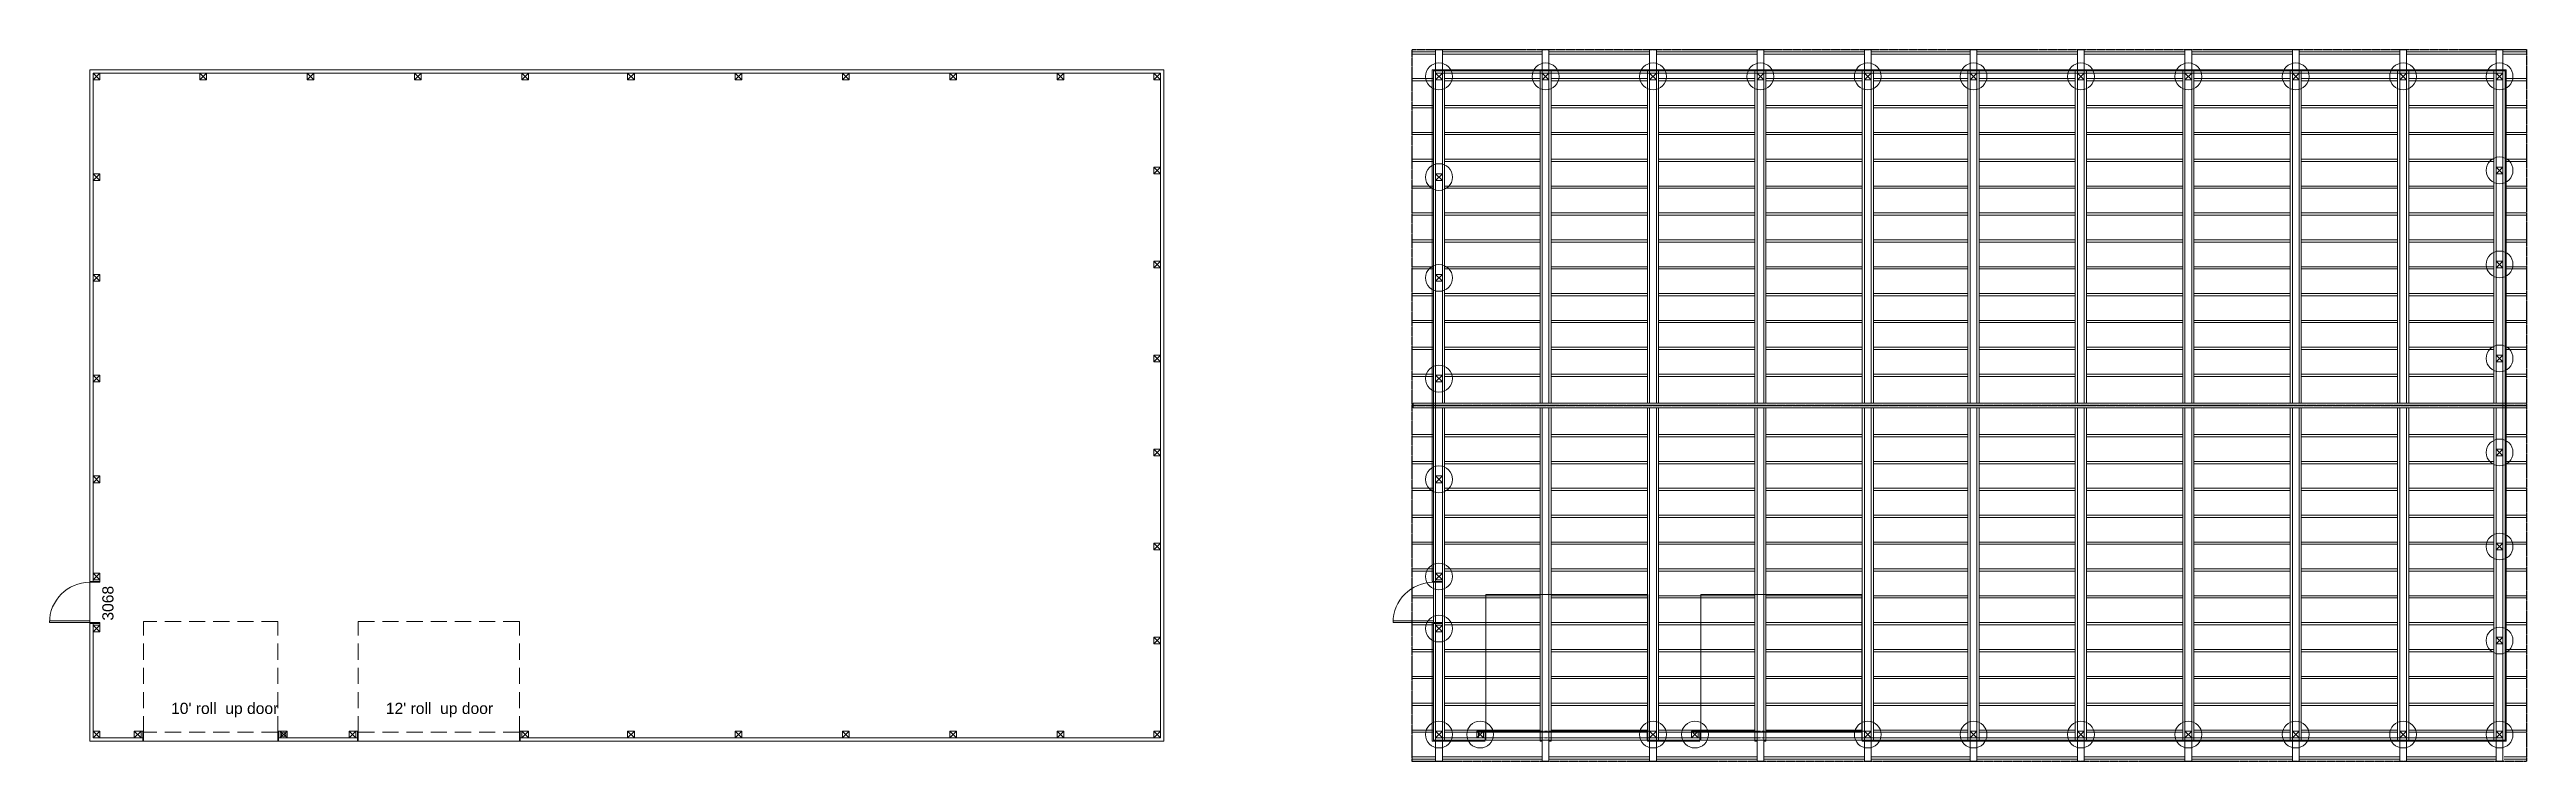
# Model space of a CAD drawing. Header units: inches. Extents: x -7700 to 6147, y -4891 to -2731.
# Drawn here: x -7622 to -5408, y -3367 to -2731 of the extents above; entities that cross this region are included whole.
import ezdxf

# ---------------------------------------------------------------- set-up
doc = ezdxf.new("R2010")
doc.units = ezdxf.units.IN
doc.header["$LTSCALE"] = 96
doc.header["$MEASUREMENT"] = 0
doc.linetypes.add('Dash', pattern=[0.225, 0.15, -0.075])
for name, color, linetype, lineweight in [('Common', 4, 'Continuous', 5), ('Doors', 5, 'Continuous', 9), ('Section', 6, 'Continuous', 18), ('Text', 7, 'Continuous', 9), ('Wall_line', 6, 'Continuous', 18)]:
    doc.layers.add(name, color=color, linetype=linetype, lineweight=lineweight)
doc.layers.add('Hatch', color=7, linetype='Continuous', lineweight=0, true_color=0x919191)
doc.layers.add('Roof Planes', color=7, linetype='Dash', lineweight=25, true_color=0x6fa455)
doc.styles.get("Standard").update_dxf_attribs({"font": 'arial.ttf'})

msp = doc.modelspace()

# ---------------------------------------------------------------- texts
at = {"layer": 'Text', "transparency": 33554687, "insert": (-7574.7, -3226.1), "char_height": 10, "width": 188.446, "attachment_point": 2, "rotation": 90}
msp.add_mtext('3068', dxfattribs=at)
at = {"layer": 'Text', "transparency": 33554687, "char_height": 10, "width": 188.446, "attachment_point": 2}
for s, insert in [("10' roll  up door", (-7465.3, -3315)), ("12' roll  up door", (-7273.3, -3315))]:
    msp.add_mtext(s, dxfattribs=dict(at, insert=insert))

# ---------------------------------------------------------------- blocks, each defined once
blk = doc.blocks.new('trussplan')
at = {"layer": 'Section'}
for points in [[(3, -293), (3, 23), (-3, 23), (-3, -293)], [(-5, -293), (-5, 5), (-3, 5)], [(5, -293), (5, 5), (3, 5)], [(-3, -595), (-5, -595), (-5, -297)], [(-3, -297), (-3, -613), (3, -613), (3, -297)], [(3, -595), (5, -595), (5, -297)]]:
    blk.add_lwpolyline(points, dxfattribs=at)

# ---------------------------------------------------------------- linework, layer by layer
at = {"layer": 'Common'}
for p, q in [((-6382.9, -2733.4), (-6403.9, -2733.4)), ((-6382.9, -2735.4), (-6403.9, -2735.4)), ((-6376.9, -2733.4), (-6287.6, -2733.4)), ((-6376.9, -2735.4), (-6287.6, -2735.4)), ((-6281.6, -2733.4), (-6191.9, -2733.4)), ((-6281.6, -2735.4), (-6191.6, -2735.4)), ((-6185.6, -2733.4), (-6095.6, -2733.4)), ((-6185.6, -2735.4), (-6095.6, -2735.4)), ((-6089.6, -2733.4), (-5999.6, -2733.4)), ((-6089.6, -2735.4), (-5999.6, -2735.4)), ((-5993.6, -2733.4), (-5905.1, -2733.4)), ((-5993.6, -2735.4), (-5905.1, -2735.4)), ((-5899.1, -2733.4), (-5809.1, -2733.4)), ((-5899.1, -2735.4), (-5809.1, -2735.4)), ((-5803.1, -2733.4), (-5713.1, -2733.4)), ((-5803.1, -2735.4), (-5713.1, -2735.4)), ((-5707.1, -2733.4), (-5617.1, -2733.4)), ((-5707.1, -2735.4), (-5617.1, -2735.4)), ((-5611.1, -2733.4), (-5521.1, -2733.4)), ((-5611.1, -2735.4), (-5521.1, -2735.4)), ((-5515.1, -2733.4), (-5434.9, -2733.4)), ((-5515.1, -2735.4), (-5434.9, -2735.4)), ((-5428.9, -2733.4), (-5407.9, -2733.4)), ((-5428.9, -2735.4), (-5407.9, -2735.4)), ((-7576.9, -2758.4), (-7582.9, -2752.4)), ((-7576.9, -2752.4), (-7582.9, -2758.4)), ((-7481.6, -2758.4), (-7487.6, -2752.4)), ((-7481.6, -2752.4), (-7487.6, -2758.4)), ((-7385.6, -2758.4), (-7391.6, -2752.4)), ((-7385.6, -2752.4), (-7391.6, -2758.4)), ((-7289.6, -2758.4), (-7295.6, -2752.4)), ((-7289.6, -2752.4), (-7295.6, -2758.4)), ((-7193.6, -2758.4), (-7199.6, -2752.4)), ((-7193.6, -2752.4), (-7199.6, -2758.4)), ((-7099.1, -2758.4), (-7105.1, -2752.4)), ((-7099.1, -2752.4), (-7105.1, -2758.4)), ((-7003.1, -2758.4), (-7009.1, -2752.4)), ((-7003.1, -2752.4), (-7009.1, -2758.4)), ((-6907.1, -2758.4), (-6913.1, -2752.4)), ((-6907.1, -2752.4), (-6913.1, -2758.4)), ((-6811.1, -2758.4), (-6817.1, -2752.4)), ((-6811.1, -2752.4), (-6817.1, -2758.4)), ((-6715.1, -2758.4), (-6721.1, -2752.4)), ((-6715.1, -2752.4), (-6721.1, -2758.4)), ((-6628.9, -2758.4), (-6634.9, -2752.4)), ((-6628.9, -2752.4), (-6634.9, -2758.4)), ((-6384.9, -2757.4), (-6403.9, -2757.4)), ((-6384.9, -2759.4), (-6403.9, -2759.4)), ((-6374.9, -2757.4), (-6289.6, -2757.4)), ((-6374.9, -2759.4), (-6289.6, -2759.4)), ((-6279.6, -2757.4), (-6193.6, -2757.4)), ((-6279.6, -2759.4), (-6193.6, -2759.4)), ((-6183.6, -2757.4), (-6097.6, -2757.4)), ((-6183.6, -2759.4), (-6097.6, -2759.4)), ((-6087.6, -2757.4), (-6001.6, -2757.4)), ((-6087.6, -2759.4), (-6001.6, -2759.4)), ((-5991.6, -2757.4), (-5907.1, -2757.4)), ((-5991.6, -2759.4), (-5907.1, -2759.4)), ((-5897.1, -2757.4), (-5811.1, -2757.4)), ((-5897.1, -2759.4), (-5811.1, -2759.4)), ((-5801.1, -2757.4), (-5715.1, -2757.4)), ((-5801.1, -2759.4), (-5715.1, -2759.4)), ((-5705.1, -2757.4), (-5619.1, -2757.4)), ((-5705.1, -2759.4), (-5619.1, -2759.4)), ((-5609.1, -2757.4), (-5523.1, -2757.4)), ((-5609.1, -2759.4), (-5523.1, -2759.4)), ((-5513.1, -2757.4), (-5436.9, -2757.4)), ((-5513.1, -2759.4), (-5436.9, -2759.4)), ((-5426.9, -2757.4), (-5407.9, -2757.4)), ((-5426.9, -2759.4), (-5407.9, -2759.4)), ((-6384.9, -2781.4), (-6403.9, -2781.4)), ((-6384.9, -2783.4), (-6403.9, -2783.4)), ((-6374.9, -2781.4), (-6289.6, -2781.4)), ((-6374.9, -2783.4), (-6289.6, -2783.4)), ((-6279.6, -2781.4), (-6193.6, -2781.4)), ((-6279.6, -2783.4), (-6193.6, -2783.4)), ((-6183.6, -2781.4), (-6097.6, -2781.4)), ((-6183.6, -2783.4), (-6097.6, -2783.4)), ((-6087.6, -2781.4), (-6001.6, -2781.4)), ((-6087.6, -2783.4), (-6001.6, -2783.4)), ((-5991.6, -2781.4), (-5907.1, -2781.4)), ((-5991.6, -2783.4), (-5907.1, -2783.4)), ((-5897.1, -2781.4), (-5811.1, -2781.4)), ((-5897.1, -2783.4), (-5811.1, -2783.4)), ((-5801.1, -2781.4), (-5715.1, -2781.4)), ((-5801.1, -2783.4), (-5715.1, -2783.4)), ((-5705.1, -2781.4), (-5619.1, -2781.4)), ((-5705.1, -2783.4), (-5619.1, -2783.4)), ((-5609.1, -2781.4), (-5523.1, -2781.4)), ((-5609.1, -2783.4), (-5523.1, -2783.4)), ((-5513.1, -2781.4), (-5436.9, -2781.4)), ((-5513.1, -2783.4), (-5436.9, -2783.4)), ((-5426.9, -2781.4), (-5407.9, -2781.4)), ((-5426.9, -2783.4), (-5407.9, -2783.4)), ((-6384.9, -2805.4), (-6403.9, -2805.4)), ((-6384.9, -2807.4), (-6403.9, -2807.4)), ((-6374.9, -2805.4), (-6289.6, -2805.4)), ((-6374.9, -2807.4), (-6289.6, -2807.4)), ((-6279.6, -2805.4), (-6193.6, -2805.4)), ((-6279.6, -2807.4), (-6193.6, -2807.4)), ((-6183.6, -2805.4), (-6097.6, -2805.4)), ((-6183.6, -2807.4), (-6097.6, -2807.4)), ((-6087.6, -2805.4), (-6001.6, -2805.4)), ((-6087.6, -2807.4), (-6001.6, -2807.4)), ((-5991.6, -2805.4), (-5907.1, -2805.4)), ((-5991.6, -2807.4), (-5907.1, -2807.4)), ((-5897.1, -2805.4), (-5811.1, -2805.4)), ((-5897.1, -2807.4), (-5811.1, -2807.4)), ((-5801.1, -2805.4), (-5715.1, -2805.4)), ((-5801.1, -2807.4), (-5715.1, -2807.4)), ((-5705.1, -2805.4), (-5619.1, -2805.4)), ((-5705.1, -2807.4), (-5619.1, -2807.4)), ((-5609.1, -2805.4), (-5523.1, -2805.4)), ((-5609.1, -2807.4), (-5523.1, -2807.4)), ((-5513.1, -2805.4), (-5436.9, -2805.4)), ((-5513.1, -2807.4), (-5436.9, -2807.4)), ((-5426.9, -2805.4), (-5407.9, -2805.4)), ((-5426.9, -2807.4), (-5407.9, -2807.4)), ((-6384.9, -2829.4), (-6403.9, -2829.4)), ((-6384.9, -2831.4), (-6403.9, -2831.4)), ((-6374.9, -2829.4), (-6289.6, -2829.4)), ((-6374.9, -2831.4), (-6289.6, -2831.4)), ((-6279.6, -2829.4), (-6193.6, -2829.4)), ((-6279.6, -2831.4), (-6193.6, -2831.4)), ((-6183.6, -2829.4), (-6097.6, -2829.4)), ((-6183.6, -2831.4), (-6097.6, -2831.4)), ((-6087.6, -2829.4), (-6001.6, -2829.4)), ((-6087.6, -2831.4), (-6001.6, -2831.4)), ((-5991.6, -2829.4), (-5907.1, -2829.4)), ((-5991.6, -2831.4), (-5907.1, -2831.4)), ((-5897.1, -2829.4), (-5811.1, -2829.4)), ((-5897.1, -2831.4), (-5811.1, -2831.4)), ((-5801.1, -2829.4), (-5715.1, -2829.4)), ((-5801.1, -2831.4), (-5715.1, -2831.4)), ((-5705.1, -2829.4), (-5619.1, -2829.4)), ((-5705.1, -2831.4), (-5619.1, -2831.4)), ((-5609.1, -2829.4), (-5523.1, -2829.4)), ((-5609.1, -2831.4), (-5523.1, -2831.4)), ((-5513.1, -2829.4), (-5436.9, -2829.4)), ((-5513.1, -2831.4), (-5436.9, -2831.4)), ((-5426.9, -2829.4), (-5407.9, -2829.4)), ((-5426.9, -2831.4), (-5407.9, -2831.4)), ((-7576.9, -2848.4), (-7582.9, -2842.4)), ((-7576.9, -2842.4), (-7582.9, -2848.4)), ((-6628.9, -2842.4), (-6634.9, -2836.4)), ((-6628.9, -2836.4), (-6634.9, -2842.4)), ((-6384.9, -2853.4), (-6403.9, -2853.4)), ((-6384.9, -2855.4), (-6403.9, -2855.4)), ((-6374.9, -2853.4), (-6289.6, -2853.4)), ((-6374.9, -2855.4), (-6289.6, -2855.4)), ((-6279.6, -2853.4), (-6193.6, -2853.4)), ((-6279.6, -2855.4), (-6193.6, -2855.4)), ((-6183.6, -2853.4), (-6097.6, -2853.4)), ((-6183.6, -2855.4), (-6097.6, -2855.4)), ((-6087.6, -2853.4), (-6001.6, -2853.4)), ((-6087.6, -2855.4), (-6001.6, -2855.4)), ((-5991.6, -2853.4), (-5907.1, -2853.4)), ((-5991.6, -2855.4), (-5907.1, -2855.4)), ((-5897.1, -2853.4), (-5811.1, -2853.4)), ((-5897.1, -2855.4), (-5811.1, -2855.4)), ((-5801.1, -2853.4), (-5715.1, -2853.4)), ((-5801.1, -2855.4), (-5715.1, -2855.4)), ((-5705.1, -2853.4), (-5619.1, -2853.4)), ((-5705.1, -2855.4), (-5619.1, -2855.4)), ((-5609.1, -2853.4), (-5523.1, -2853.4)), ((-5609.1, -2855.4), (-5523.1, -2855.4)), ((-5513.1, -2853.4), (-5436.9, -2853.4)), ((-5513.1, -2855.4), (-5436.9, -2855.4)), ((-5426.9, -2853.4), (-5407.9, -2853.4)), ((-5426.9, -2855.4), (-5407.9, -2855.4)), ((-6384.9, -2877.4), (-6403.9, -2877.4)), ((-6374.9, -2877.4), (-6289.6, -2877.4)), ((-6279.6, -2877.4), (-6193.6, -2877.4)), ((-6183.6, -2877.4), (-6097.6, -2877.4)), ((-6087.6, -2877.4), (-6001.6, -2877.4)), ((-5991.6, -2877.4), (-5907.1, -2877.4)), ((-5897.1, -2877.4), (-5811.1, -2877.4)), ((-5801.1, -2877.4), (-5715.1, -2877.4)), ((-5705.1, -2877.4), (-5619.1, -2877.4)), ((-5609.1, -2877.4), (-5523.1, -2877.4)), ((-5513.1, -2877.4), (-5436.9, -2877.4)), ((-5426.9, -2877.4), (-5407.9, -2877.4)), ((-6384.9, -2879.4), (-6403.9, -2879.4)), ((-6374.9, -2879.4), (-6289.6, -2879.4)), ((-6279.6, -2879.4), (-6193.6, -2879.4)), ((-6183.6, -2879.4), (-6097.6, -2879.4)), ((-6087.6, -2879.4), (-6001.6, -2879.4)), ((-5991.6, -2879.4), (-5907.1, -2879.4)), ((-5897.1, -2879.4), (-5811.1, -2879.4)), ((-5801.1, -2879.4), (-5715.1, -2879.4)), ((-5705.1, -2879.4), (-5619.1, -2879.4)), ((-5609.1, -2879.4), (-5523.1, -2879.4)), ((-5513.1, -2879.4), (-5436.9, -2879.4)), ((-5426.9, -2879.4), (-5407.9, -2879.4)), ((-6628.9, -2926.4), (-6634.9, -2920.4)), ((-6628.9, -2920.4), (-6634.9, -2926.4)), ((-6384.9, -2901.4), (-6403.9, -2901.4)), ((-6384.9, -2903.4), (-6403.9, -2903.4)), ((-6374.9, -2901.4), (-6289.6, -2901.4)), ((-6374.9, -2903.4), (-6289.6, -2903.4)), ((-6279.6, -2901.4), (-6193.6, -2901.4)), ((-6279.6, -2903.4), (-6193.6, -2903.4)), ((-6183.6, -2901.4), (-6097.6, -2901.4)), ((-6183.6, -2903.4), (-6097.6, -2903.4)), ((-6087.6, -2901.4), (-6001.6, -2901.4)), ((-6087.6, -2903.4), (-6001.6, -2903.4)), ((-5991.6, -2901.4), (-5907.1, -2901.4)), ((-5991.6, -2903.4), (-5907.1, -2903.4)), ((-5897.1, -2901.4), (-5811.1, -2901.4)), ((-5897.1, -2903.4), (-5811.1, -2903.4)), ((-5801.1, -2901.4), (-5715.1, -2901.4)), ((-5801.1, -2903.4), (-5715.1, -2903.4)), ((-5705.1, -2901.4), (-5619.1, -2901.4)), ((-5705.1, -2903.4), (-5619.1, -2903.4)), ((-5609.1, -2901.4), (-5523.1, -2901.4)), ((-5609.1, -2903.4), (-5523.1, -2903.4)), ((-5513.1, -2901.4), (-5436.9, -2901.4)), ((-5513.1, -2903.4), (-5436.9, -2903.4)), ((-5426.9, -2901.4), (-5407.9, -2901.4)), ((-5426.9, -2903.4), (-5407.9, -2903.4)), ((-7576.9, -2938.4), (-7582.9, -2932.4)), ((-7576.9, -2932.4), (-7582.9, -2938.4)), ((-6384.9, -2925.4), (-6403.9, -2925.4)), ((-6384.9, -2927.4), (-6403.9, -2927.4)), ((-6374.9, -2925.4), (-6289.6, -2925.4)), ((-6374.9, -2927.4), (-6289.6, -2927.4)), ((-6279.6, -2925.4), (-6193.6, -2925.4)), ((-6279.6, -2927.4), (-6193.6, -2927.4)), ((-6183.6, -2925.4), (-6097.6, -2925.4)), ((-6183.6, -2927.4), (-6097.6, -2927.4)), ((-6087.6, -2925.4), (-6001.6, -2925.4)), ((-6087.6, -2927.4), (-6001.6, -2927.4)), ((-5991.6, -2925.4), (-5907.1, -2925.4)), ((-5991.6, -2927.4), (-5907.1, -2927.4)), ((-5897.1, -2925.4), (-5811.1, -2925.4)), ((-5897.1, -2927.4), (-5811.1, -2927.4)), ((-5801.1, -2925.4), (-5715.1, -2925.4)), ((-5801.1, -2927.4), (-5715.1, -2927.4)), ((-5705.1, -2925.4), (-5619.1, -2925.4)), ((-5705.1, -2927.4), (-5619.1, -2927.4)), ((-5609.1, -2925.4), (-5523.1, -2925.4)), ((-5609.1, -2927.4), (-5523.1, -2927.4)), ((-5513.1, -2925.4), (-5436.9, -2925.4)), ((-5513.1, -2927.4), (-5436.9, -2927.4)), ((-5426.9, -2925.4), (-5407.9, -2925.4)), ((-5426.9, -2927.4), (-5407.9, -2927.4)), ((-6384.9, -2949.4), (-6403.9, -2949.4)), ((-6384.9, -2951.4), (-6403.9, -2951.4)), ((-6374.9, -2949.4), (-6289.6, -2949.4)), ((-6374.9, -2951.4), (-6289.6, -2951.4)), ((-6279.6, -2949.4), (-6193.6, -2949.4)), ((-6279.6, -2951.4), (-6193.6, -2951.4)), ((-6183.6, -2949.4), (-6097.6, -2949.4)), ((-6183.6, -2951.4), (-6097.6, -2951.4)), ((-6087.6, -2949.4), (-6001.6, -2949.4)), ((-6087.6, -2951.4), (-6001.6, -2951.4)), ((-5991.6, -2949.4), (-5907.1, -2949.4)), ((-5991.6, -2951.4), (-5907.1, -2951.4)), ((-5897.1, -2949.4), (-5811.1, -2949.4)), ((-5897.1, -2951.4), (-5811.1, -2951.4)), ((-5801.1, -2949.4), (-5715.1, -2949.4)), ((-5801.1, -2951.4), (-5715.1, -2951.4)), ((-5705.1, -2949.4), (-5619.1, -2949.4)), ((-5705.1, -2951.4), (-5619.1, -2951.4)), ((-5609.1, -2949.4), (-5523.1, -2949.4)), ((-5609.1, -2951.4), (-5523.1, -2951.4)), ((-5513.1, -2949.4), (-5436.9, -2949.4)), ((-5513.1, -2951.4), (-5436.9, -2951.4)), ((-5426.9, -2949.4), (-5407.9, -2949.4)), ((-5426.9, -2951.4), (-5407.9, -2951.4)), ((-6384.9, -2973.4), (-6403.9, -2973.4)), ((-6384.9, -2975.4), (-6403.9, -2975.4)), ((-6374.9, -2973.4), (-6289.6, -2973.4)), ((-6374.9, -2975.4), (-6289.6, -2975.4)), ((-6279.6, -2973.4), (-6193.6, -2973.4)), ((-6279.6, -2975.4), (-6193.6, -2975.4)), ((-6183.6, -2973.4), (-6097.6, -2973.4)), ((-6183.6, -2975.4), (-6097.6, -2975.4)), ((-6087.6, -2973.4), (-6001.6, -2973.4)), ((-6087.6, -2975.4), (-6001.6, -2975.4)), ((-5991.6, -2973.4), (-5907.1, -2973.4)), ((-5991.6, -2975.4), (-5907.1, -2975.4)), ((-5897.1, -2973.4), (-5811.1, -2973.4)), ((-5897.1, -2975.4), (-5811.1, -2975.4)), ((-5801.1, -2973.4), (-5715.1, -2973.4)), ((-5801.1, -2975.4), (-5715.1, -2975.4)), ((-5705.1, -2973.4), (-5619.1, -2973.4)), ((-5705.1, -2975.4), (-5619.1, -2975.4)), ((-5609.1, -2973.4), (-5523.1, -2973.4)), ((-5609.1, -2975.4), (-5523.1, -2975.4)), ((-5513.1, -2973.4), (-5436.9, -2973.4)), ((-5513.1, -2975.4), (-5436.9, -2975.4)), ((-5426.9, -2973.4), (-5407.9, -2973.4)), ((-5426.9, -2975.4), (-5407.9, -2975.4)), ((-6628.9, -3010.4), (-6634.9, -3004.4)), ((-6628.9, -3004.4), (-6634.9, -3010.4)), ((-6384.9, -2997.4), (-6403.9, -2997.4)), ((-6384.9, -2999.4), (-6403.9, -2999.4)), ((-6374.9, -2997.4), (-6289.6, -2997.4)), ((-6374.9, -2999.4), (-6289.6, -2999.4)), ((-6279.6, -2997.4), (-6193.6, -2997.4)), ((-6279.6, -2999.4), (-6193.6, -2999.4)), ((-6183.6, -2997.4), (-6097.6, -2997.4)), ((-6183.6, -2999.4), (-6097.6, -2999.4)), ((-6087.6, -2997.4), (-6001.6, -2997.4)), ((-6087.6, -2999.4), (-6001.6, -2999.4)), ((-5991.6, -2997.4), (-5907.1, -2997.4)), ((-5991.6, -2999.4), (-5907.1, -2999.4)), ((-5897.1, -2997.4), (-5811.1, -2997.4)), ((-5897.1, -2999.4), (-5811.1, -2999.4)), ((-5801.1, -2997.4), (-5715.1, -2997.4)), ((-5801.1, -2999.4), (-5715.1, -2999.4)), ((-5705.1, -2997.4), (-5619.1, -2997.4)), ((-5705.1, -2999.4), (-5619.1, -2999.4)), ((-5609.1, -2997.4), (-5523.1, -2997.4)), ((-5609.1, -2999.4), (-5523.1, -2999.4)), ((-5513.1, -2997.4), (-5436.9, -2997.4)), ((-5513.1, -2999.4), (-5436.9, -2999.4)), ((-5426.9, -2997.4), (-5407.9, -2997.4)), ((-5426.9, -2999.4), (-5407.9, -2999.4)), ((-7576.9, -3028.4), (-7582.9, -3022.4)), ((-7576.9, -3022.4), (-7582.9, -3028.4)), ((-6384.9, -3021.4), (-6403.9, -3021.4)), ((-6384.9, -3023.4), (-6403.9, -3023.4)), ((-6374.9, -3021.4), (-6289.6, -3021.4)), ((-6374.9, -3023.4), (-6289.6, -3023.4)), ((-6279.6, -3021.4), (-6193.6, -3021.4)), ((-6279.6, -3023.4), (-6193.6, -3023.4)), ((-6183.6, -3021.4), (-6097.6, -3021.4)), ((-6183.6, -3023.4), (-6097.6, -3023.4)), ((-6087.6, -3021.4), (-6001.6, -3021.4)), ((-6087.6, -3023.4), (-6001.6, -3023.4)), ((-5991.6, -3021.4), (-5907.1, -3021.4)), ((-5991.6, -3023.4), (-5907.1, -3023.4)), ((-5897.1, -3021.4), (-5811.1, -3021.4)), ((-5897.1, -3023.4), (-5811.1, -3023.4)), ((-5801.1, -3021.4), (-5715.1, -3021.4)), ((-5801.1, -3023.4), (-5715.1, -3023.4)), ((-5705.1, -3021.4), (-5619.1, -3021.4)), ((-5705.1, -3023.4), (-5619.1, -3023.4)), ((-5609.1, -3021.4), (-5523.1, -3021.4)), ((-5609.1, -3023.4), (-5523.1, -3023.4)), ((-5513.1, -3021.4), (-5436.9, -3021.4)), ((-5513.1, -3023.4), (-5436.9, -3023.4)), ((-5426.9, -3021.4), (-5407.9, -3021.4)), ((-5426.9, -3023.4), (-5407.9, -3023.4)), ((-6384.9, -3075.4), (-6403.9, -3075.4)), ((-6384.9, -3077.4), (-6403.9, -3077.4)), ((-6374.9, -3075.4), (-6289.6, -3075.4)), ((-6374.9, -3077.4), (-6289.6, -3077.4)), ((-6279.6, -3075.4), (-6193.6, -3075.4)), ((-6279.6, -3077.4), (-6193.6, -3077.4)), ((-6183.6, -3075.4), (-6097.6, -3075.4)), ((-6183.6, -3077.4), (-6097.6, -3077.4)), ((-6087.6, -3075.4), (-6001.6, -3075.4)), ((-6087.6, -3077.4), (-6001.6, -3077.4)), ((-5991.6, -3075.4), (-5907.1, -3075.4)), ((-5991.6, -3077.4), (-5907.1, -3077.4)), ((-5897.1, -3075.4), (-5811.1, -3075.4)), ((-5897.1, -3077.4), (-5811.1, -3077.4)), ((-5801.1, -3075.4), (-5715.1, -3075.4)), ((-5801.1, -3077.4), (-5715.1, -3077.4)), ((-5705.1, -3075.4), (-5619.1, -3075.4)), ((-5705.1, -3077.4), (-5619.1, -3077.4)), ((-5609.1, -3075.4), (-5523.1, -3075.4)), ((-5609.1, -3077.4), (-5523.1, -3077.4)), ((-5513.1, -3075.4), (-5436.9, -3075.4)), ((-5513.1, -3077.4), (-5436.9, -3077.4)), ((-5426.9, -3075.4), (-5407.9, -3075.4)), ((-5426.9, -3077.4), (-5407.9, -3077.4)), ((-6628.9, -3094.4), (-6634.9, -3088.4)), ((-6628.9, -3088.4), (-6634.9, -3094.4)), ((-6384.9, -3099.4), (-6403.9, -3099.4)), ((-6374.9, -3099.4), (-6289.6, -3099.4)), ((-6279.6, -3099.4), (-6193.6, -3099.4)), ((-6183.6, -3099.4), (-6097.6, -3099.4)), ((-6087.6, -3099.4), (-6001.6, -3099.4)), ((-5991.6, -3099.4), (-5907.1, -3099.4)), ((-5897.1, -3099.4), (-5811.1, -3099.4)), ((-5801.1, -3099.4), (-5715.1, -3099.4)), ((-5705.1, -3099.4), (-5619.1, -3099.4)), ((-5609.1, -3099.4), (-5523.1, -3099.4)), ((-5513.1, -3099.4), (-5436.9, -3099.4)), ((-5426.9, -3099.4), (-5407.9, -3099.4)), ((-7576.9, -3118.4), (-7582.9, -3112.4)), ((-7576.9, -3112.4), (-7582.9, -3118.4)), ((-6384.9, -3101.4), (-6403.9, -3101.4)), ((-6374.9, -3101.4), (-6289.6, -3101.4)), ((-6279.6, -3101.4), (-6193.6, -3101.4)), ((-6183.6, -3101.4), (-6097.6, -3101.4)), ((-6087.6, -3101.4), (-6001.6, -3101.4)), ((-5991.6, -3101.4), (-5907.1, -3101.4)), ((-5897.1, -3101.4), (-5811.1, -3101.4)), ((-5801.1, -3101.4), (-5715.1, -3101.4)), ((-5705.1, -3101.4), (-5619.1, -3101.4)), ((-5609.1, -3101.4), (-5523.1, -3101.4)), ((-5513.1, -3101.4), (-5436.9, -3101.4)), ((-5426.9, -3101.4), (-5407.9, -3101.4)), ((-6384.9, -3123.4), (-6403.9, -3123.4)), ((-6384.9, -3125.4), (-6403.9, -3125.4)), ((-6374.9, -3123.4), (-6289.6, -3123.4)), ((-6374.9, -3125.4), (-6289.6, -3125.4)), ((-6279.6, -3123.4), (-6193.6, -3123.4)), ((-6279.6, -3125.4), (-6193.6, -3125.4)), ((-6183.6, -3123.4), (-6097.6, -3123.4)), ((-6183.6, -3125.4), (-6097.6, -3125.4)), ((-6087.6, -3123.4), (-6001.6, -3123.4)), ((-6087.6, -3125.4), (-6001.6, -3125.4)), ((-5991.6, -3123.4), (-5907.1, -3123.4)), ((-5991.6, -3125.4), (-5907.1, -3125.4)), ((-5897.1, -3123.4), (-5811.1, -3123.4)), ((-5897.1, -3125.4), (-5811.1, -3125.4)), ((-5801.1, -3123.4), (-5715.1, -3123.4)), ((-5801.1, -3125.4), (-5715.1, -3125.4)), ((-5705.1, -3123.4), (-5619.1, -3123.4)), ((-5705.1, -3125.4), (-5619.1, -3125.4)), ((-5609.1, -3123.4), (-5523.1, -3123.4)), ((-5609.1, -3125.4), (-5523.1, -3125.4)), ((-5513.1, -3123.4), (-5436.9, -3123.4)), ((-5513.1, -3125.4), (-5436.9, -3125.4)), ((-5426.9, -3123.4), (-5407.9, -3123.4)), ((-5426.9, -3125.4), (-5407.9, -3125.4)), ((-6384.9, -3147.4), (-6403.9, -3147.4)), ((-6384.9, -3149.4), (-6403.9, -3149.4)), ((-6374.9, -3147.4), (-6289.6, -3147.4)), ((-6374.9, -3149.4), (-6289.6, -3149.4)), ((-6279.6, -3147.4), (-6193.6, -3147.4)), ((-6279.6, -3149.4), (-6193.6, -3149.4)), ((-6183.6, -3147.4), (-6097.6, -3147.4)), ((-6183.6, -3149.4), (-6097.6, -3149.4)), ((-6087.6, -3147.4), (-6001.6, -3147.4)), ((-6087.6, -3149.4), (-6001.6, -3149.4)), ((-5991.6, -3147.4), (-5907.1, -3147.4)), ((-5991.6, -3149.4), (-5907.1, -3149.4)), ((-5897.1, -3147.4), (-5811.1, -3147.4)), ((-5897.1, -3149.4), (-5811.1, -3149.4)), ((-5801.1, -3147.4), (-5715.1, -3147.4)), ((-5801.1, -3149.4), (-5715.1, -3149.4)), ((-5705.1, -3147.4), (-5619.1, -3147.4)), ((-5705.1, -3149.4), (-5619.1, -3149.4)), ((-5609.1, -3147.4), (-5523.1, -3147.4)), ((-5609.1, -3149.4), (-5523.1, -3149.4)), ((-5513.1, -3147.4), (-5436.9, -3147.4)), ((-5513.1, -3149.4), (-5436.9, -3149.4)), ((-5426.9, -3147.4), (-5407.9, -3147.4)), ((-5426.9, -3149.4), (-5407.9, -3149.4)), ((-6628.9, -3178.4), (-6634.9, -3172.4)), ((-6628.9, -3172.4), (-6634.9, -3178.4)), ((-6384.9, -3171.4), (-6403.9, -3171.4)), ((-6384.9, -3173.4), (-6403.9, -3173.4)), ((-6374.9, -3171.4), (-6289.6, -3171.4)), ((-6374.9, -3173.4), (-6289.6, -3173.4)), ((-6279.6, -3171.4), (-6193.6, -3171.4)), ((-6279.6, -3173.4), (-6193.6, -3173.4)), ((-6183.6, -3171.4), (-6097.6, -3171.4)), ((-6183.6, -3173.4), (-6097.6, -3173.4)), ((-6087.6, -3171.4), (-6001.6, -3171.4)), ((-6087.6, -3173.4), (-6001.6, -3173.4)), ((-5991.6, -3171.4), (-5907.1, -3171.4)), ((-5991.6, -3173.4), (-5907.1, -3173.4)), ((-5897.1, -3171.4), (-5811.1, -3171.4)), ((-5897.1, -3173.4), (-5811.1, -3173.4)), ((-5801.1, -3171.4), (-5715.1, -3171.4)), ((-5801.1, -3173.4), (-5715.1, -3173.4)), ((-5705.1, -3171.4), (-5619.1, -3171.4)), ((-5705.1, -3173.4), (-5619.1, -3173.4)), ((-5609.1, -3171.4), (-5523.1, -3171.4)), ((-5609.1, -3173.4), (-5523.1, -3173.4)), ((-5513.1, -3171.4), (-5436.9, -3171.4)), ((-5513.1, -3173.4), (-5436.9, -3173.4)), ((-5426.9, -3171.4), (-5407.9, -3171.4)), ((-5426.9, -3173.4), (-5407.9, -3173.4)), ((-7576.9, -3205.2), (-7582.9, -3199.2)), ((-7576.9, -3199.2), (-7582.9, -3205.2)), ((-6384.9, -3195.4), (-6403.9, -3195.4)), ((-6384.9, -3197.4), (-6403.9, -3197.4)), ((-6374.9, -3195.4), (-6289.6, -3195.4)), ((-6374.9, -3197.4), (-6289.6, -3197.4)), ((-6279.6, -3195.4), (-6193.6, -3195.4)), ((-6279.6, -3197.4), (-6193.6, -3197.4)), ((-6183.6, -3195.4), (-6097.6, -3195.4)), ((-6183.6, -3197.4), (-6097.6, -3197.4)), ((-6087.6, -3195.4), (-6001.6, -3195.4)), ((-6087.6, -3197.4), (-6001.6, -3197.4)), ((-5991.6, -3195.4), (-5907.1, -3195.4)), ((-5991.6, -3197.4), (-5907.1, -3197.4)), ((-5897.1, -3195.4), (-5811.1, -3195.4)), ((-5897.1, -3197.4), (-5811.1, -3197.4)), ((-5801.1, -3195.4), (-5715.1, -3195.4)), ((-5801.1, -3197.4), (-5715.1, -3197.4)), ((-5705.1, -3195.4), (-5619.1, -3195.4)), ((-5705.1, -3197.4), (-5619.1, -3197.4)), ((-5609.1, -3195.4), (-5523.1, -3195.4)), ((-5609.1, -3197.4), (-5523.1, -3197.4)), ((-5513.1, -3195.4), (-5436.9, -3195.4)), ((-5513.1, -3197.4), (-5436.9, -3197.4)), ((-5426.9, -3195.4), (-5407.9, -3195.4)), ((-5426.9, -3197.4), (-5407.9, -3197.4)), ((-6384.9, -3219.4), (-6403.9, -3219.4)), ((-6384.9, -3221.4), (-6403.9, -3221.4)), ((-6374.9, -3219.4), (-6289.6, -3219.4)), ((-6374.9, -3221.4), (-6289.6, -3221.4)), ((-6279.6, -3219.4), (-6193.6, -3219.4)), ((-6279.6, -3221.4), (-6193.6, -3221.4)), ((-6183.6, -3219.4), (-6097.6, -3219.4)), ((-6183.6, -3221.4), (-6097.6, -3221.4)), ((-6087.6, -3219.4), (-6001.9, -3219.4)), ((-6087.6, -3221.4), (-6001.9, -3221.4)), ((-5991.6, -3219.4), (-5907.1, -3219.4)), ((-5991.6, -3221.4), (-5907.1, -3221.4)), ((-5897.1, -3219.4), (-5811.1, -3219.4)), ((-5897.1, -3221.4), (-5811.1, -3221.4)), ((-5801.1, -3219.4), (-5715.1, -3219.4)), ((-5801.1, -3221.4), (-5715.1, -3221.4)), ((-5705.1, -3219.4), (-5619.1, -3219.4)), ((-5705.1, -3221.4), (-5619.1, -3221.4)), ((-5609.1, -3219.4), (-5523.1, -3219.4)), ((-5609.1, -3221.4), (-5523.1, -3221.4)), ((-5513.1, -3219.4), (-5436.9, -3219.4)), ((-5513.1, -3221.4), (-5436.9, -3221.4)), ((-5426.9, -3219.4), (-5407.9, -3219.4)), ((-5426.9, -3221.4), (-5407.9, -3221.4)), ((-7576.9, -3251.7), (-7582.9, -3245.7)), ((-7576.9, -3245.7), (-7582.9, -3251.7)), ((-6384.9, -3243.4), (-6403.9, -3243.4)), ((-6384.9, -3245.4), (-6403.9, -3245.4)), ((-6374.9, -3243.4), (-6289.6, -3243.4)), ((-6374.9, -3245.4), (-6289.6, -3245.4)), ((-6279.6, -3243.4), (-6193.6, -3243.4)), ((-6279.6, -3245.4), (-6193.6, -3245.4)), ((-6183.6, -3243.4), (-6097.6, -3243.4)), ((-6183.6, -3245.4), (-6097.6, -3245.4)), ((-6087.6, -3243.4), (-6001.9, -3243.4)), ((-6087.6, -3245.4), (-6001.9, -3245.4)), ((-5991.6, -3243.4), (-5907.1, -3243.4)), ((-5991.6, -3245.4), (-5907.1, -3245.4)), ((-5897.1, -3243.4), (-5811.1, -3243.4)), ((-5897.1, -3245.4), (-5811.1, -3245.4)), ((-5801.1, -3243.4), (-5715.1, -3243.4)), ((-5801.1, -3245.4), (-5715.1, -3245.4)), ((-5705.1, -3243.4), (-5619.1, -3243.4)), ((-5705.1, -3245.4), (-5619.1, -3245.4)), ((-5609.1, -3243.4), (-5523.1, -3243.4)), ((-5609.1, -3245.4), (-5523.1, -3245.4)), ((-5513.1, -3243.4), (-5436.9, -3243.4)), ((-5513.1, -3245.4), (-5436.9, -3245.4)), ((-5426.9, -3243.4), (-5407.9, -3243.4)), ((-5426.9, -3245.4), (-5407.9, -3245.4)), ((-6628.9, -3262.4), (-6634.9, -3256.4)), ((-6628.9, -3256.4), (-6634.9, -3262.4)), ((-6384.9, -3267.4), (-6403.9, -3267.4)), ((-6384.9, -3269.4), (-6403.9, -3269.4)), ((-6374.9, -3267.4), (-6289.6, -3267.4)), ((-6374.9, -3269.4), (-6289.6, -3269.4)), ((-6279.6, -3267.4), (-6193.6, -3267.4)), ((-6279.6, -3269.4), (-6193.6, -3269.4)), ((-6183.6, -3267.4), (-6097.6, -3267.4)), ((-6183.6, -3269.4), (-6097.6, -3269.4)), ((-6087.6, -3267.4), (-6001.9, -3267.4)), ((-6087.6, -3269.4), (-6001.9, -3269.4)), ((-5991.6, -3267.4), (-5907.1, -3267.4)), ((-5991.6, -3269.4), (-5907.1, -3269.4)), ((-5897.1, -3267.4), (-5811.1, -3267.4)), ((-5897.1, -3269.4), (-5811.1, -3269.4)), ((-5801.1, -3267.4), (-5715.1, -3267.4)), ((-5801.1, -3269.4), (-5715.1, -3269.4)), ((-5705.1, -3267.4), (-5619.1, -3267.4)), ((-5705.1, -3269.4), (-5619.1, -3269.4)), ((-5609.1, -3267.4), (-5523.1, -3267.4)), ((-5609.1, -3269.4), (-5523.1, -3269.4)), ((-5513.1, -3267.4), (-5436.9, -3267.4)), ((-5513.1, -3269.4), (-5436.9, -3269.4)), ((-5426.9, -3267.4), (-5407.9, -3267.4)), ((-5426.9, -3269.4), (-5407.9, -3269.4)), ((-6384.9, -3291.4), (-6403.9, -3291.4)), ((-6384.9, -3293.4), (-6403.9, -3293.4)), ((-6374.9, -3291.4), (-6289.6, -3291.4)), ((-6374.9, -3293.4), (-6289.6, -3293.4)), ((-6279.6, -3291.4), (-6193.6, -3291.4)), ((-6279.6, -3293.4), (-6193.6, -3293.4)), ((-6183.6, -3291.4), (-6097.6, -3291.4)), ((-6183.6, -3293.4), (-6097.6, -3293.4)), ((-6087.6, -3291.4), (-6001.9, -3291.4)), ((-6087.6, -3293.4), (-6001.9, -3293.4)), ((-5991.6, -3291.4), (-5907.1, -3291.4)), ((-5991.6, -3293.4), (-5907.1, -3293.4)), ((-5897.1, -3291.4), (-5811.1, -3291.4)), ((-5897.1, -3293.4), (-5811.1, -3293.4)), ((-5801.1, -3291.4), (-5715.1, -3291.4)), ((-5801.1, -3293.4), (-5715.1, -3293.4)), ((-5705.1, -3291.4), (-5619.1, -3291.4)), ((-5705.1, -3293.4), (-5619.1, -3293.4)), ((-5609.1, -3291.4), (-5523.1, -3291.4)), ((-5609.1, -3293.4), (-5523.1, -3293.4)), ((-5513.1, -3291.4), (-5436.9, -3291.4)), ((-5513.1, -3293.4), (-5436.9, -3293.4)), ((-5426.9, -3291.4), (-5407.9, -3291.4)), ((-5426.9, -3293.4), (-5407.9, -3293.4)), ((-6384.9, -3315.4), (-6403.9, -3315.4)), ((-6384.9, -3317.4), (-6403.9, -3317.4)), ((-6374.9, -3315.4), (-6289.6, -3315.4)), ((-6374.9, -3317.4), (-6289.6, -3317.4)), ((-6279.6, -3315.4), (-6193.6, -3315.4)), ((-6279.6, -3317.4), (-6193.6, -3317.4)), ((-6183.6, -3315.4), (-6097.6, -3315.4)), ((-6183.6, -3317.4), (-6097.6, -3317.4)), ((-6087.6, -3315.4), (-6001.9, -3315.4)), ((-6087.6, -3317.4), (-6001.9, -3317.4)), ((-5991.6, -3315.4), (-5907.1, -3315.4)), ((-5991.6, -3317.4), (-5907.1, -3317.4)), ((-5897.1, -3315.4), (-5811.1, -3315.4)), ((-5897.1, -3317.4), (-5811.1, -3317.4)), ((-5801.1, -3315.4), (-5715.1, -3315.4)), ((-5801.1, -3317.4), (-5715.1, -3317.4)), ((-5705.1, -3315.4), (-5619.1, -3315.4)), ((-5705.1, -3317.4), (-5619.1, -3317.4)), ((-5609.1, -3315.4), (-5523.1, -3315.4)), ((-5609.1, -3317.4), (-5523.1, -3317.4)), ((-5513.1, -3315.4), (-5436.9, -3315.4)), ((-5513.1, -3317.4), (-5436.9, -3317.4)), ((-5426.9, -3315.4), (-5407.9, -3315.4)), ((-5426.9, -3317.4), (-5407.9, -3317.4)), ((-7576.9, -3346.4), (-7582.9, -3340.4)), ((-7576.9, -3340.4), (-7582.9, -3346.4)), ((-7540.1, -3346.4), (-7546.1, -3340.4)), ((-7540.1, -3340.4), (-7546.1, -3346.4)), ((-7409.6, -3346.4), (-7415.6, -3340.4)), ((-7409.6, -3340.4), (-7415.6, -3346.4)), ((-7348.1, -3346.4), (-7354.1, -3340.4)), ((-7348.1, -3340.4), (-7354.1, -3346.4)), ((-7193.6, -3346.4), (-7199.6, -3340.4)), ((-7193.6, -3340.4), (-7199.6, -3346.4)), ((-7099.1, -3346.4), (-7105.1, -3340.4)), ((-7099.1, -3340.4), (-7105.1, -3346.4)), ((-7003.1, -3346.4), (-7009.1, -3340.4)), ((-7003.1, -3340.4), (-7009.1, -3346.4)), ((-6907.1, -3346.4), (-6913.1, -3340.4)), ((-6907.1, -3340.4), (-6913.1, -3346.4)), ((-6811.1, -3346.4), (-6817.1, -3340.4)), ((-6811.1, -3340.4), (-6817.1, -3346.4)), ((-6715.1, -3346.4), (-6721.1, -3340.4)), ((-6715.1, -3340.4), (-6721.1, -3346.4)), ((-6628.9, -3346.4), (-6634.9, -3340.4)), ((-6628.9, -3340.4), (-6634.9, -3346.4)), ((-6384.9, -3339.4), (-6403.9, -3339.4)), ((-6384.9, -3341.4), (-6403.9, -3341.4)), ((-6374.9, -3339.4), (-6289.6, -3339.4)), ((-6374.9, -3341.4), (-6289.6, -3341.4)), ((-6279.6, -3339.4), (-6193.6, -3339.4)), ((-6279.6, -3341.4), (-6193.9, -3341.4)), ((-6183.6, -3339.4), (-6097.6, -3339.4)), ((-6183.6, -3341.4), (-6097.6, -3341.4)), ((-6087.6, -3339.4), (-6001.9, -3339.4)), ((-6087.6, -3341.4), (-6001.9, -3341.4)), ((-5991.6, -3339.4), (-5907.1, -3339.4)), ((-5991.6, -3341.4), (-5907.1, -3341.4)), ((-5897.1, -3339.4), (-5811.1, -3339.4)), ((-5897.1, -3341.4), (-5811.1, -3341.4)), ((-5801.1, -3339.4), (-5715.1, -3339.4)), ((-5801.1, -3341.4), (-5715.1, -3341.4)), ((-5705.1, -3339.4), (-5619.1, -3339.4)), ((-5705.1, -3341.4), (-5619.1, -3341.4)), ((-5609.1, -3339.4), (-5523.1, -3339.4)), ((-5609.1, -3341.4), (-5523.1, -3341.4)), ((-5513.1, -3339.4), (-5436.9, -3339.4)), ((-5513.1, -3341.4), (-5436.9, -3341.4)), ((-5426.9, -3339.4), (-5407.9, -3339.4)), ((-5426.9, -3341.4), (-5407.9, -3341.4)), ((-6382.9, -3363.4), (-6403.9, -3363.4)), ((-6376.9, -3363.4), (-6287.6, -3363.4)), ((-6281.6, -3363.4), (-6191.6, -3363.4)), ((-6185.6, -3363.4), (-6095.6, -3363.4)), ((-6089.6, -3363.4), (-5999.6, -3363.4)), ((-5993.6, -3363.4), (-5905.1, -3363.4)), ((-5899.1, -3363.4), (-5809.1, -3363.4)), ((-5803.1, -3363.4), (-5713.1, -3363.4)), ((-5707.1, -3363.4), (-5617.1, -3363.4)), ((-5611.1, -3363.4), (-5521.1, -3363.4)), ((-5515.1, -3363.4), (-5434.9, -3363.4)), ((-5427.9, -3363.4), (-5407.9, -3363.4)), ((-6382.9, -3365.4), (-6403.9, -3365.4)), ((-6376.9, -3365.4), (-6287.6, -3365.4)), ((-6281.6, -3365.4), (-6191.9, -3365.4)), ((-6185.6, -3365.4), (-6095.6, -3365.4)), ((-6089.6, -3365.4), (-5999.6, -3365.4)), ((-5993.6, -3365.4), (-5905.1, -3365.4)), ((-5899.1, -3365.4), (-5809.1, -3365.4)), ((-5803.1, -3365.4), (-5713.1, -3365.4)), ((-5707.1, -3365.4), (-5617.1, -3365.4)), ((-5611.1, -3365.4), (-5521.1, -3365.4)), ((-5515.1, -3365.4), (-5434.9, -3365.4)), ((-5427.9, -3365.4), (-5407.9, -3365.4))]:
    msp.add_line(p, q, dxfattribs=at)
for centre, radius in [((-6379.9, -2755.4), 12), ((-6284.6, -2755.4), 12), ((-6188.6, -2755.4), 12), ((-6092.6, -2755.4), 12), ((-5996.6, -2755.4), 12), ((-5902.1, -2755.4), 12), ((-5806.1, -2755.4), 12), ((-5710.1, -2755.4), 12), ((-5614.1, -2755.4), 12), ((-5518.1, -2755.4), 12), ((-5431.9, -2755.4), 12), ((-6379.9, -2845.4), 12), ((-5431.9, -2839.4), 12), ((-5431.9, -2923.4), 12), ((-6379.9, -2935.4), 12), ((-5431.9, -3007.4), 12), ((-6379.9, -3025.4), 12), ((-5431.9, -3091.4), 12), ((-6379.9, -3115.4), 12), ((-5431.9, -3175.4), 12), ((-6379.9, -3202.2), 12), ((-6379.9, -3248.7), 12), ((-5431.9, -3259.4), 12), ((-7412.6, -3343.4), 2), ((-6379.9, -3343.4), 12), ((-6343.1, -3343.4), 12), ((-6188.6, -3343.4), 12), ((-6151.1, -3343.4), 12), ((-5996.6, -3343.4), 12), ((-5902.1, -3343.4), 12), ((-5806.1, -3343.4), 12), ((-5710.1, -3343.4), 12), ((-5614.1, -3343.4), 12), ((-5518.1, -3343.4), 12), ((-5431.9, -3343.4), 12)]:
    msp.add_circle(centre, radius, dxfattribs=at)
at = {"layer": 'Doors', "transparency": 33554687}
for p, q in [((-7585.9, -3206.7), (-7585.9, -3207.4)), ((-7585.9, -3206.7), (-7576.9, -3206.7)), ((-7585.9, -3243.4), (-7585.9, -3207.4)), ((-7585.9, -3207.4), (-7576.9, -3207.4)), ((-7576.9, -3206.7), (-7576.9, -3207.4)), ((-7585.9, -3241.7), (-7621.9, -3241.7)), ((-7621.9, -3243.4), (-7621.9, -3241.7)), ((-7585.9, -3243.4), (-7621.9, -3243.4)), ((-7585.9, -3241.7), (-7585.9, -3243.4)), ((-7585.9, -3243.4), (-7585.9, -3244.2)), ((-7585.9, -3243.4), (-7576.9, -3243.4)), ((-7585.9, -3244.2), (-7576.9, -3244.2)), ((-7576.9, -3243.4), (-7576.9, -3244.2)), ((-7538.6, -3340.4), (-7537.9, -3340.4)), ((-7538.6, -3349.4), (-7538.6, -3340.4)), ((-7537.9, -3349.4), (-7537.9, -3340.4)), ((-7417.9, -3349.4), (-7417.9, -3340.4)), ((-7417.9, -3340.4), (-7417.1, -3340.4)), ((-7417.1, -3349.4), (-7417.1, -3340.4)), ((-7346.6, -3340.4), (-7345.9, -3340.4)), ((-7346.6, -3349.4), (-7346.6, -3340.4)), ((-7345.9, -3349.4), (-7345.9, -3340.4)), ((-7201.9, -3340.4), (-7201.1, -3340.4)), ((-7201.9, -3349.4), (-7201.9, -3340.4)), ((-7201.1, -3349.4), (-7201.1, -3340.4)), ((-7538.6, -3349.4), (-7537.9, -3349.4)), ((-7417.9, -3349.4), (-7417.1, -3349.4)), ((-7346.6, -3349.4), (-7345.9, -3349.4)), ((-7201.9, -3349.4), (-7201.1, -3349.4))]:
    msp.add_line(p, q, dxfattribs=at)
at = {"layer": 'Doors', "linetype": 'Dash', "transparency": 33554687}
for p, q in [((-7417.9, -3242.4), (-7537.9, -3242.4)), ((-7537.9, -3341.4), (-7537.9, -3242.4)), ((-7417.9, -3341.4), (-7417.9, -3242.4)), ((-7201.9, -3242.4), (-7345.9, -3242.4)), ((-7345.9, -3341.4), (-7345.9, -3242.4)), ((-7201.9, -3341.4), (-7201.9, -3242.4)), ((-7417.9, -3341.4), (-7537.9, -3341.4)), ((-7201.9, -3341.4), (-7345.9, -3341.4))]:
    msp.add_line(p, q, dxfattribs=at)
at = {"layer": 'Doors', "color": 251, "linetype": 'Continuous', "lineweight": 18, "true_color": 0x4b4b4b, "transparency": 33554687}
for p, q in [((-7417.9, -3349.4), (-7537.9, -3349.4)), ((-7201.9, -3349.4), (-7345.9, -3349.4))]:
    msp.add_line(p, q, dxfattribs=at)
at = {"layer": 'Doors', "transparency": 33554687}
msp.add_arc((-7585.9, -3243.4), 36, 90, 180, dxfattribs=at)
at = {"layer": 'Hatch'}
for p, q in [((-6385.9, -3206.7), (-6385.9, -2749.4)), ((-6385.9, -2749.4), (-5425.9, -2749.4)), ((-6384.9, -3206.7), (-6384.9, -2750.4)), ((-6384.9, -2750.4), (-5426.9, -2750.4)), ((-6382.9, -3206.7), (-6382.9, -2752.4)), ((-6382.9, -2752.4), (-5428.9, -2752.4)), ((-6376.9, -2758.4), (-6382.9, -2752.4)), ((-6376.9, -2752.4), (-6382.9, -2758.4)), ((-6281.6, -2758.4), (-6287.6, -2752.4)), ((-6281.6, -2752.4), (-6287.6, -2758.4)), ((-6185.6, -2758.4), (-6191.6, -2752.4)), ((-6185.6, -2752.4), (-6191.6, -2758.4)), ((-6089.6, -2758.4), (-6095.6, -2752.4)), ((-6089.6, -2752.4), (-6095.6, -2758.4)), ((-5993.6, -2758.4), (-5999.6, -2752.4)), ((-5993.6, -2752.4), (-5999.6, -2758.4)), ((-5899.1, -2758.4), (-5905.1, -2752.4)), ((-5899.1, -2752.4), (-5905.1, -2758.4)), ((-5803.1, -2758.4), (-5809.1, -2752.4)), ((-5803.1, -2752.4), (-5809.1, -2758.4)), ((-5707.1, -2758.4), (-5713.1, -2752.4)), ((-5707.1, -2752.4), (-5713.1, -2758.4)), ((-5611.1, -2758.4), (-5617.1, -2752.4)), ((-5611.1, -2752.4), (-5617.1, -2758.4)), ((-5515.1, -2758.4), (-5521.1, -2752.4)), ((-5515.1, -2752.4), (-5521.1, -2758.4)), ((-5428.9, -2758.4), (-5434.9, -2752.4)), ((-5428.9, -2752.4), (-5434.9, -2758.4)), ((-5428.9, -2752.4), (-5428.9, -3346.4)), ((-5426.9, -2750.4), (-5426.9, -3348.4)), ((-5425.9, -2749.4), (-5425.9, -3349.4)), ((-6376.9, -2848.4), (-6382.9, -2842.4)), ((-6376.9, -2842.4), (-6382.9, -2848.4)), ((-5428.9, -2842.4), (-5434.9, -2836.4)), ((-5428.9, -2836.4), (-5434.9, -2842.4)), ((-5428.9, -2926.4), (-5434.9, -2920.4)), ((-5428.9, -2920.4), (-5434.9, -2926.4)), ((-6376.9, -2938.4), (-6382.9, -2932.4)), ((-6376.9, -2932.4), (-6382.9, -2938.4)), ((-5428.9, -3010.4), (-5434.9, -3004.4)), ((-5428.9, -3004.4), (-5434.9, -3010.4)), ((-6376.9, -3028.4), (-6382.9, -3022.4)), ((-6376.9, -3022.4), (-6382.9, -3028.4)), ((-5428.9, -3094.4), (-5434.9, -3088.4)), ((-5428.9, -3088.4), (-5434.9, -3094.4)), ((-6376.9, -3118.4), (-6382.9, -3112.4)), ((-6376.9, -3112.4), (-6382.9, -3118.4)), ((-5428.9, -3178.4), (-5434.9, -3172.4)), ((-5428.9, -3172.4), (-5434.9, -3178.4)), ((-6385.9, -3206.7), (-6384.9, -3206.7)), ((-6384.9, -3206.7), (-6384.9, -3207.4)), ((-6384.9, -3206.7), (-6383.9, -3206.7)), ((-6384.9, -3206.7), (-6376.9, -3206.7)), ((-6384.9, -3243.4), (-6384.9, -3207.4)), ((-6384.9, -3207.4), (-6376.9, -3207.4)), ((-6376.9, -3205.2), (-6382.9, -3199.2)), ((-6376.9, -3199.2), (-6382.9, -3205.2)), ((-6376.9, -3206.7), (-6376.9, -3207.4)), ((-6279.6, -3218.4), (-6337.9, -3218.4)), ((-6337.9, -3341.4), (-6337.9, -3218.4)), ((-6193.6, -3218.4), (-6279.6, -3218.4)), ((-6193.1, -3341.4), (-6193.1, -3218.4)), ((-6087.6, -3218.4), (-6145.9, -3218.4)), ((-6145.9, -3341.4), (-6145.9, -3218.4)), ((-6001.9, -3218.4), (-6087.6, -3218.4)), ((-6001.9, -3341.4), (-6001.9, -3218.4)), ((-6384.9, -3241.7), (-6420.9, -3241.7)), ((-6420.9, -3243.4), (-6420.9, -3241.7)), ((-6384.9, -3243.4), (-6420.9, -3243.4)), ((-6385.9, -3349.4), (-6385.9, -3243.4)), ((-6384.9, -3241.7), (-6384.9, -3243.4)), ((-6384.9, -3243.4), (-6384.9, -3244.2)), ((-6384.9, -3243.4), (-6376.9, -3243.4)), ((-6384.9, -3348.4), (-6384.9, -3244.2)), ((-6384.9, -3244.2), (-6383.9, -3244.2)), ((-6384.9, -3244.2), (-6376.9, -3244.2)), ((-6382.9, -3346.4), (-6382.9, -3244.2)), ((-6376.9, -3251.7), (-6382.9, -3245.7)), ((-6376.9, -3245.7), (-6382.9, -3251.7)), ((-6376.9, -3243.4), (-6376.9, -3244.2)), ((-5428.9, -3262.4), (-5434.9, -3256.4)), ((-5428.9, -3256.4), (-5434.9, -3262.4)), ((-6376.9, -3346.4), (-6382.9, -3340.4)), ((-6376.9, -3340.4), (-6382.9, -3346.4)), ((-6340.1, -3346.4), (-6346.1, -3340.4)), ((-6340.1, -3340.4), (-6346.1, -3346.4)), ((-6340.1, -3346.4), (-6340.1, -3340.4)), ((-6338.6, -3340.4), (-6337.9, -3340.4)), ((-6338.6, -3348.4), (-6338.6, -3340.4)), ((-6338.6, -3348.4), (-6338.6, -3341.4)), ((-6337.9, -3348.4), (-6337.9, -3340.4)), ((-6193.9, -3341.4), (-6337.9, -3341.4)), ((-6193.9, -3348.4), (-6193.9, -3340.4)), ((-6193.9, -3340.4), (-6193.1, -3340.4)), ((-6193.1, -3348.4), (-6193.1, -3340.4)), ((-6193.1, -3348.4), (-6193.1, -3341.4)), ((-6185.6, -3346.4), (-6191.6, -3340.4)), ((-6185.6, -3340.4), (-6191.6, -3346.4)), ((-6148.1, -3346.4), (-6154.1, -3340.4)), ((-6148.1, -3340.4), (-6154.1, -3346.4)), ((-6146.6, -3340.4), (-6145.9, -3340.4)), ((-6146.6, -3348.4), (-6146.6, -3340.4)), ((-6146.6, -3348.4), (-6146.6, -3341.4)), ((-6145.9, -3348.4), (-6145.9, -3340.4)), ((-6001.9, -3341.4), (-6145.9, -3341.4)), ((-6001.9, -3348.4), (-6001.9, -3340.4)), ((-6000.4, -3340.4), (-5999.6, -3340.4)), ((-5999.6, -3348.4), (-5999.6, -3340.4)), ((-5993.6, -3346.4), (-5999.6, -3340.4)), ((-5993.6, -3340.4), (-5999.6, -3346.4)), ((-5999.6, -3348.4), (-5999.6, -3341.4)), ((-5899.1, -3346.4), (-5905.1, -3340.4)), ((-5899.1, -3340.4), (-5905.1, -3346.4)), ((-5803.1, -3346.4), (-5809.1, -3340.4)), ((-5803.1, -3340.4), (-5809.1, -3346.4)), ((-5707.1, -3346.4), (-5713.1, -3340.4)), ((-5707.1, -3340.4), (-5713.1, -3346.4)), ((-5611.1, -3346.4), (-5617.1, -3340.4)), ((-5611.1, -3340.4), (-5617.1, -3346.4)), ((-5515.1, -3346.4), (-5521.1, -3340.4)), ((-5515.1, -3340.4), (-5521.1, -3346.4)), ((-5428.9, -3346.4), (-5434.9, -3340.4)), ((-5428.9, -3340.4), (-5434.9, -3346.4)), ((-6338.6, -3349.4), (-6385.9, -3349.4)), ((-6338.6, -3348.4), (-6384.9, -3348.4)), ((-6338.6, -3346.4), (-6382.9, -3346.4)), ((-6338.6, -3348.4), (-6337.9, -3348.4)), ((-6193.9, -3348.4), (-6337.9, -3348.4)), ((-6193.9, -3348.4), (-6193.1, -3348.4)), ((-6146.6, -3346.4), (-6193.1, -3346.4)), ((-6146.6, -3348.4), (-6193.1, -3348.4)), ((-6146.6, -3349.4), (-6193.1, -3349.4)), ((-6146.6, -3348.4), (-6145.9, -3348.4)), ((-6001.9, -3348.4), (-6145.9, -3348.4)), ((-5428.9, -3346.4), (-6001.1, -3346.4)), ((-5426.9, -3348.4), (-6001.1, -3348.4)), ((-5425.9, -3349.4), (-6001.1, -3349.4)), ((-6000.4, -3348.4), (-5999.6, -3348.4))]:
    msp.add_line(p, q, dxfattribs=at)
for points in [[(-6376.9, -2752.4), (-6376.9, -2758.4), (-6382.9, -2758.4), (-6382.9, -2752.4), (-6376.9, -2752.4)], [(-6281.6, -2752.4), (-6281.6, -2758.4), (-6287.6, -2758.4), (-6287.6, -2752.4), (-6281.6, -2752.4)], [(-6185.6, -2752.4), (-6185.6, -2758.4), (-6191.6, -2758.4), (-6191.6, -2752.4), (-6185.6, -2752.4)], [(-6089.6, -2752.4), (-6089.6, -2758.4), (-6095.6, -2758.4), (-6095.6, -2752.4), (-6089.6, -2752.4)], [(-5993.6, -2752.4), (-5993.6, -2758.4), (-5999.6, -2758.4), (-5999.6, -2752.4), (-5993.6, -2752.4)], [(-5899.1, -2752.4), (-5899.1, -2758.4), (-5905.1, -2758.4), (-5905.1, -2752.4), (-5899.1, -2752.4)], [(-5803.1, -2752.4), (-5803.1, -2758.4), (-5809.1, -2758.4), (-5809.1, -2752.4), (-5803.1, -2752.4)], [(-5707.1, -2752.4), (-5707.1, -2758.4), (-5713.1, -2758.4), (-5713.1, -2752.4), (-5707.1, -2752.4)], [(-5611.1, -2752.4), (-5611.1, -2758.4), (-5617.1, -2758.4), (-5617.1, -2752.4), (-5611.1, -2752.4)], [(-5515.1, -2752.4), (-5515.1, -2758.4), (-5521.1, -2758.4), (-5521.1, -2752.4), (-5515.1, -2752.4)], [(-5434.9, -2752.4), (-5434.9, -2758.4), (-5428.9, -2758.4), (-5428.9, -2752.4), (-5434.9, -2752.4)], [(-6376.9, -2842.4), (-6376.9, -2848.4), (-6382.9, -2848.4), (-6382.9, -2842.4), (-6376.9, -2842.4)], [(-5434.9, -2836.4), (-5434.9, -2842.4), (-5428.9, -2842.4), (-5428.9, -2836.4), (-5434.9, -2836.4)], [(-5434.9, -2920.4), (-5434.9, -2926.4), (-5428.9, -2926.4), (-5428.9, -2920.4), (-5434.9, -2920.4)], [(-6376.9, -2932.4), (-6376.9, -2938.4), (-6382.9, -2938.4), (-6382.9, -2932.4), (-6376.9, -2932.4)], [(-5434.9, -3004.4), (-5434.9, -3010.4), (-5428.9, -3010.4), (-5428.9, -3004.4), (-5434.9, -3004.4)], [(-6376.9, -3022.4), (-6376.9, -3028.4), (-6382.9, -3028.4), (-6382.9, -3022.4), (-6376.9, -3022.4)], [(-5434.9, -3088.4), (-5434.9, -3094.4), (-5428.9, -3094.4), (-5428.9, -3088.4), (-5434.9, -3088.4)], [(-6376.9, -3112.4), (-6376.9, -3118.4), (-6382.9, -3118.4), (-6382.9, -3112.4), (-6376.9, -3112.4)], [(-5434.9, -3172.4), (-5434.9, -3178.4), (-5428.9, -3178.4), (-5428.9, -3172.4), (-5434.9, -3172.4)], [(-6376.9, -3199.2), (-6376.9, -3205.2), (-6382.9, -3205.2), (-6382.9, -3199.2), (-6376.9, -3199.2)], [(-6376.9, -3245.7), (-6376.9, -3251.7), (-6382.9, -3251.7), (-6382.9, -3245.7), (-6376.9, -3245.7)], [(-5434.9, -3256.4), (-5434.9, -3262.4), (-5428.9, -3262.4), (-5428.9, -3256.4), (-5434.9, -3256.4)], [(-6382.9, -3340.4), (-6382.9, -3346.4), (-6376.9, -3346.4), (-6376.9, -3340.4), (-6382.9, -3340.4)], [(-6376.9, -3340.4), (-6376.9, -3346.4), (-6382.9, -3346.4), (-6382.9, -3340.4), (-6376.9, -3340.4)], [(-6344.6, -3340.4), (-6344.6, -3346.4), (-6338.6, -3346.4), (-6338.6, -3340.4), (-6344.6, -3340.4)], [(-6193.1, -3340.4), (-6193.1, -3346.4), (-6185.6, -3346.4), (-6185.6, -3340.4), (-6193.1, -3340.4)], [(-6154.1, -3340.4), (-6154.1, -3346.4), (-6148.1, -3346.4), (-6148.1, -3340.4), (-6154.1, -3340.4)], [(-5434.9, -3340.4), (-5434.9, -3346.4), (-5428.9, -3346.4), (-5428.9, -3340.4), (-5434.9, -3340.4)]]:
    msp.add_lwpolyline(points, dxfattribs=at)
at = {"layer": 'Hatch', "transparency": 33554687}
for points in [[(-5999.6, -3340.4), (-5999.6, -3346.4), (-5993.6, -3346.4), (-5993.6, -3340.4), (-5999.6, -3340.4)], [(-5905.1, -3340.4), (-5905.1, -3346.4), (-5899.1, -3346.4), (-5899.1, -3340.4), (-5905.1, -3340.4)], [(-5809.1, -3340.4), (-5809.1, -3346.4), (-5803.1, -3346.4), (-5803.1, -3340.4), (-5809.1, -3340.4)], [(-5713.1, -3340.4), (-5713.1, -3346.4), (-5707.1, -3346.4), (-5707.1, -3340.4), (-5713.1, -3340.4)], [(-5617.1, -3340.4), (-5617.1, -3346.4), (-5611.1, -3346.4), (-5611.1, -3340.4), (-5617.1, -3340.4)], [(-5521.1, -3340.4), (-5521.1, -3346.4), (-5515.1, -3346.4), (-5515.1, -3340.4), (-5521.1, -3340.4)]]:
    msp.add_lwpolyline(points, dxfattribs=at)
at = {"layer": 'Hatch'}
msp.add_arc((-6384.9, -3243.4), 36, 90, 180, dxfattribs=at)
at = {"layer": 'Roof Planes', "ltscale": 0.02, "transparency": 33554687}
for points in [[(-5407.9, -2731.4), (-5407.9, -3049.4), (-6403.9, -3049.4), (-6403.9, -2731.4)], [(-6403.9, -3367.4), (-6403.9, -3049.4), (-5407.9, -3049.4), (-5407.9, -3367.4)]]:
    msp.add_lwpolyline(points, close=True, dxfattribs=at)
at = {"layer": 'Section'}
for p, q in [((-6402.9, -3047.4), (-5407.9, -3047.4)), ((-6402.9, -3047.4), (-6402.9, -3051.4)), ((-5407.9, -3049.4), (-6402.9, -3049.4)), ((-5407.9, -3051.4), (-6402.9, -3051.4)), ((-5407.9, -3051.4), (-5407.9, -3047.4))]:
    msp.add_line(p, q, dxfattribs=at)
for points in [[(-6289.6, -3346.4), (-6346.1, -3346.4), (-6346.1, -3340.4), (-6289.6, -3340.4)], [(-6279.6, -3340.4), (-6185.6, -3340.4), (-6185.6, -3346.4), (-6279.6, -3346.4)], [(-6097.6, -3346.4), (-6154.1, -3346.4), (-6154.1, -3340.4), (-6097.6, -3340.4)], [(-6087.6, -3340.4), (-5993.6, -3340.4), (-5993.6, -3346.4), (-6087.6, -3346.4)]]:
    msp.add_lwpolyline(points, dxfattribs=at)
at = {"layer": 'Section', "linetype": 'Dash', "ltscale": 0.015}
for points in [[(-6279.6, -3340.4), (-6289.6, -3340.4)], [(-6087.6, -3340.4), (-6097.6, -3340.4)], [(-6279.6, -3346.4), (-6289.6, -3346.4)], [(-6087.6, -3346.4), (-6097.6, -3346.4)]]:
    msp.add_lwpolyline(points, dxfattribs=at)
at = {"layer": 'Wall_line', "transparency": 33554687}
for p, q in [((-7585.9, -3206.7), (-7585.9, -2749.4)), ((-7585.9, -2749.4), (-6625.9, -2749.4)), ((-7582.9, -3206.7), (-7582.9, -2752.4)), ((-7582.9, -2752.4), (-6628.9, -2752.4)), ((-6628.9, -2752.4), (-6628.9, -3346.4)), ((-6625.9, -2749.4), (-6625.9, -3349.4)), ((-7576.9, -3206.7), (-7582.9, -3206.7)), ((-7576.9, -3205.2), (-7576.9, -3206.7)), ((-7585.9, -3349.4), (-7585.9, -3244.2)), ((-7582.9, -3346.4), (-7582.9, -3244.2)), ((-7576.9, -3244.2), (-7582.9, -3244.2)), ((-7576.9, -3245.7), (-7576.9, -3244.2)), ((-7540.1, -3340.4), (-7538.6, -3340.4)), ((-7538.6, -3340.4), (-7538.6, -3346.4)), ((-7415.6, -3340.4), (-7417.1, -3340.4)), ((-7417.1, -3340.4), (-7417.1, -3346.4)), ((-7346.6, -3340.4), (-7348.1, -3340.4)), ((-7346.6, -3340.4), (-7346.6, -3346.4)), ((-7538.6, -3349.4), (-7585.9, -3349.4)), ((-7538.6, -3346.4), (-7582.9, -3346.4)), ((-7346.6, -3346.4), (-7417.1, -3346.4)), ((-7346.6, -3349.4), (-7417.1, -3349.4)), ((-6628.9, -3346.4), (-7201.1, -3346.4)), ((-6625.9, -3349.4), (-7201.1, -3349.4))]:
    msp.add_line(p, q, dxfattribs=at)
for points in [[(-7576.9, -2752.4), (-7576.9, -2758.4), (-7582.9, -2758.4), (-7582.9, -2752.4), (-7576.9, -2752.4)], [(-7481.6, -2752.4), (-7481.6, -2758.4), (-7487.6, -2758.4), (-7487.6, -2752.4), (-7481.6, -2752.4)], [(-7385.6, -2752.4), (-7385.6, -2758.4), (-7391.6, -2758.4), (-7391.6, -2752.4), (-7385.6, -2752.4)], [(-7289.6, -2752.4), (-7289.6, -2758.4), (-7295.6, -2758.4), (-7295.6, -2752.4), (-7289.6, -2752.4)], [(-7193.6, -2752.4), (-7193.6, -2758.4), (-7199.6, -2758.4), (-7199.6, -2752.4), (-7193.6, -2752.4)], [(-7099.1, -2752.4), (-7099.1, -2758.4), (-7105.1, -2758.4), (-7105.1, -2752.4), (-7099.1, -2752.4)], [(-7003.1, -2752.4), (-7003.1, -2758.4), (-7009.1, -2758.4), (-7009.1, -2752.4), (-7003.1, -2752.4)], [(-6907.1, -2752.4), (-6907.1, -2758.4), (-6913.1, -2758.4), (-6913.1, -2752.4), (-6907.1, -2752.4)], [(-6811.1, -2752.4), (-6811.1, -2758.4), (-6817.1, -2758.4), (-6817.1, -2752.4), (-6811.1, -2752.4)], [(-6715.1, -2752.4), (-6715.1, -2758.4), (-6721.1, -2758.4), (-6721.1, -2752.4), (-6715.1, -2752.4)], [(-6634.9, -2752.4), (-6634.9, -2758.4), (-6628.9, -2758.4), (-6628.9, -2752.4), (-6634.9, -2752.4)], [(-7576.9, -2842.4), (-7576.9, -2848.4), (-7582.9, -2848.4), (-7582.9, -2842.4), (-7576.9, -2842.4)], [(-6634.9, -2836.4), (-6634.9, -2842.4), (-6628.9, -2842.4), (-6628.9, -2836.4), (-6634.9, -2836.4)], [(-6634.9, -2920.4), (-6634.9, -2926.4), (-6628.9, -2926.4), (-6628.9, -2920.4), (-6634.9, -2920.4)], [(-7576.9, -2932.4), (-7576.9, -2938.4), (-7582.9, -2938.4), (-7582.9, -2932.4), (-7576.9, -2932.4)], [(-6634.9, -3004.4), (-6634.9, -3010.4), (-6628.9, -3010.4), (-6628.9, -3004.4), (-6634.9, -3004.4)], [(-7576.9, -3022.4), (-7576.9, -3028.4), (-7582.9, -3028.4), (-7582.9, -3022.4), (-7576.9, -3022.4)], [(-6634.9, -3088.4), (-6634.9, -3094.4), (-6628.9, -3094.4), (-6628.9, -3088.4), (-6634.9, -3088.4)], [(-7576.9, -3112.4), (-7576.9, -3118.4), (-7582.9, -3118.4), (-7582.9, -3112.4), (-7576.9, -3112.4)], [(-6634.9, -3172.4), (-6634.9, -3178.4), (-6628.9, -3178.4), (-6628.9, -3172.4), (-6634.9, -3172.4)], [(-7576.9, -3199.2), (-7576.9, -3205.2), (-7582.9, -3205.2), (-7582.9, -3199.2), (-7576.9, -3199.2)], [(-7576.9, -3245.7), (-7576.9, -3251.7), (-7582.9, -3251.7), (-7582.9, -3245.7), (-7576.9, -3245.7)], [(-6634.9, -3256.4), (-6634.9, -3262.4), (-6628.9, -3262.4), (-6628.9, -3256.4), (-6634.9, -3256.4)], [(-7582.9, -3340.4), (-7582.9, -3346.4), (-7576.9, -3346.4), (-7576.9, -3340.4), (-7582.9, -3340.4)], [(-7576.9, -3340.4), (-7576.9, -3346.4), (-7582.9, -3346.4), (-7582.9, -3340.4), (-7576.9, -3340.4)], [(-7546.1, -3340.4), (-7546.1, -3346.4), (-7540.1, -3346.4), (-7540.1, -3340.4), (-7546.1, -3340.4)], [(-7415.6, -3340.4), (-7415.6, -3346.4), (-7409.6, -3346.4), (-7409.6, -3340.4), (-7415.6, -3340.4)], [(-7354.1, -3340.4), (-7354.1, -3346.4), (-7348.1, -3346.4), (-7348.1, -3340.4), (-7354.1, -3340.4)], [(-7199.6, -3340.4), (-7201.1, -3340.4), (-7201.1, -3346.4)], [(-7199.6, -3340.4), (-7199.6, -3346.4), (-7193.6, -3346.4), (-7193.6, -3340.4), (-7199.6, -3340.4)], [(-7105.1, -3340.4), (-7105.1, -3346.4), (-7099.1, -3346.4), (-7099.1, -3340.4), (-7105.1, -3340.4)], [(-7009.1, -3340.4), (-7009.1, -3346.4), (-7003.1, -3346.4), (-7003.1, -3340.4), (-7009.1, -3340.4)], [(-6913.1, -3340.4), (-6913.1, -3346.4), (-6907.1, -3346.4), (-6907.1, -3340.4), (-6913.1, -3340.4)], [(-6817.1, -3340.4), (-6817.1, -3346.4), (-6811.1, -3346.4), (-6811.1, -3340.4), (-6817.1, -3340.4)], [(-6721.1, -3340.4), (-6721.1, -3346.4), (-6715.1, -3346.4), (-6715.1, -3340.4), (-6721.1, -3340.4)], [(-6634.9, -3340.4), (-6634.9, -3346.4), (-6628.9, -3346.4), (-6628.9, -3340.4), (-6634.9, -3340.4)]]:
    msp.add_lwpolyline(points, dxfattribs=at)

# ---------------------------------------------------------------- block references
at = {"layer": 'Common'}
for p in [(-6379.9, -2754.4), (-6284.6, -2754.4), (-6188.6, -2754.4), (-6092.6, -2754.4), (-5996.6, -2754.4), (-5902.1, -2754.4), (-5806.1, -2754.4), (-5710.1, -2754.4), (-5614.1, -2754.4), (-5518.1, -2754.4), (-5431.9, -2754.4)]:
    msp.add_blockref('trussplan', p, dxfattribs=at)

msp.set_redraw_order([(e.dxf.handle, doc.entitydb.next_handle()) for e in msp.query("TEXT MTEXT ATTDEF DIMENSION ARC_DIMENSION")])  # texts and dimensions are drawn at this point

doc.saveas('drawing.dxf')
